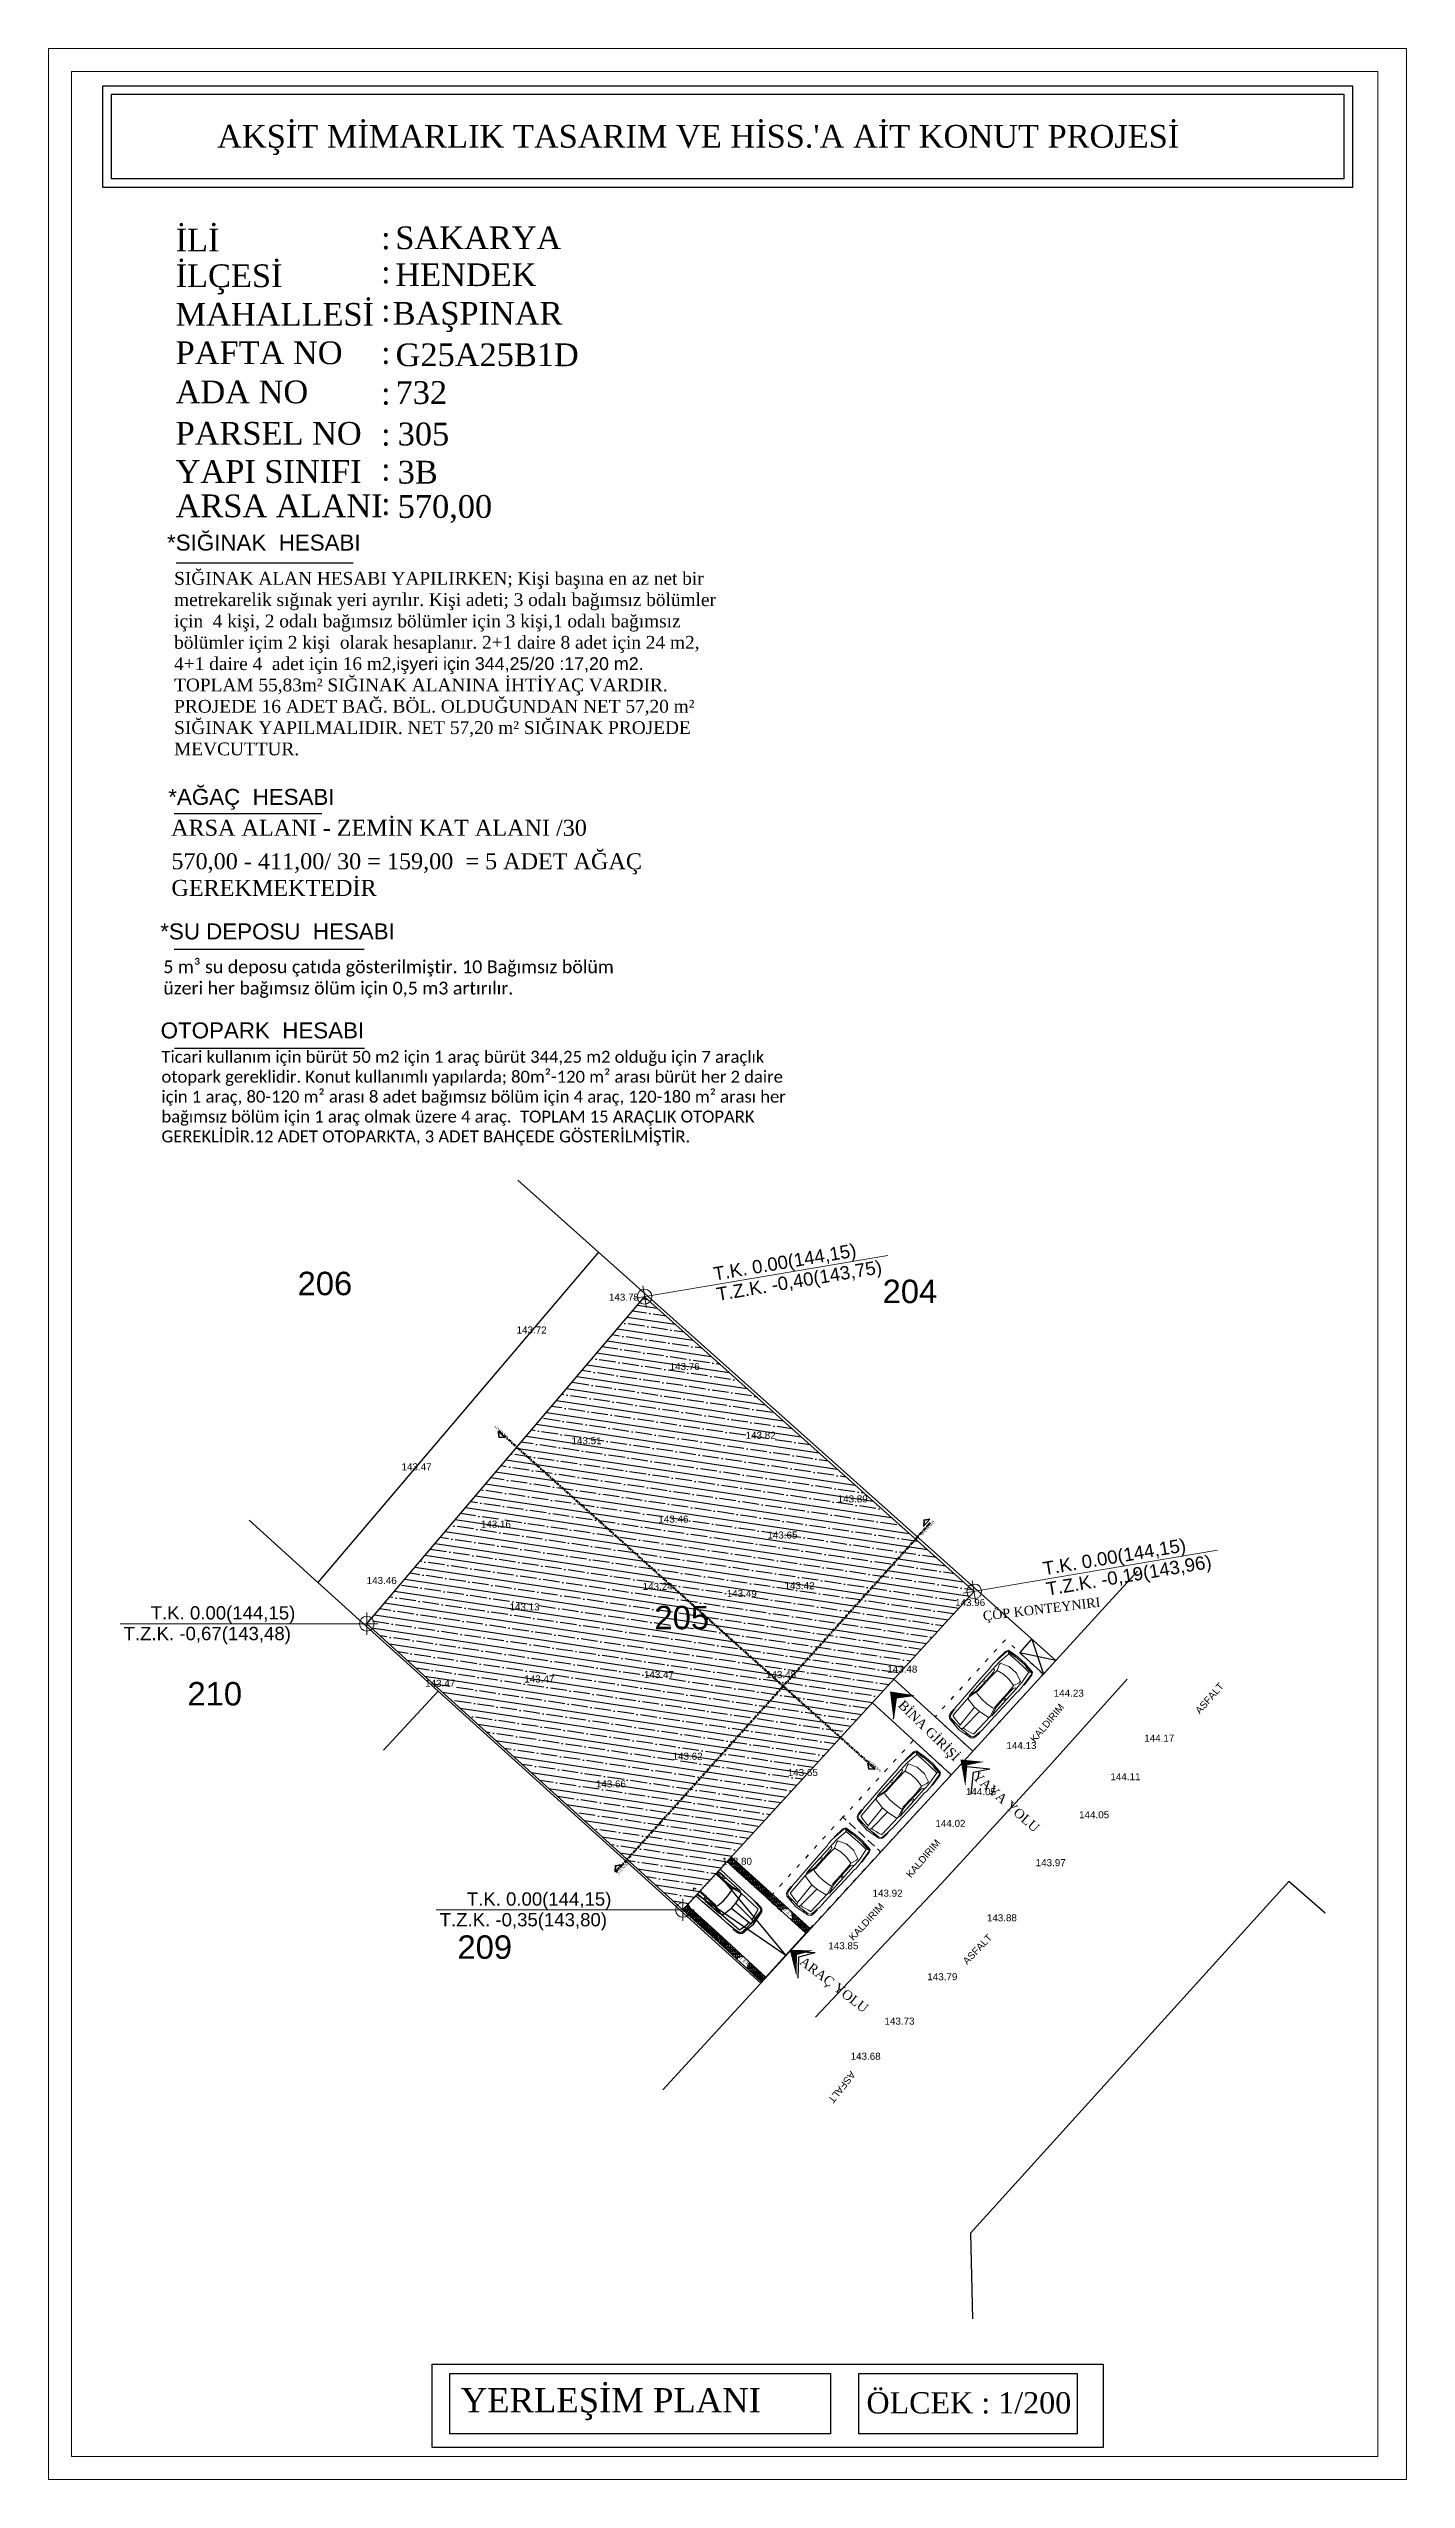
# Model space of a CAD drawing. Extents: x 273215 to 281797, y -454106 to -451256.
# Drawn here: x 274147 to 275739, y -454106 to -451256 of the extents above; entities that cross this region are included whole.
import ezdxf

# ---------------------------------------------------------------- set-up
doc = ezdxf.new("R2010")
doc.units = 0
doc.header["$MEASUREMENT"] = 0
for name, pattern in [('111', [15, 5, -10]), ('DASHDOT2', [0.5, 0.25, -0.125, 0, -0.125]), ('DASHED2', [37.5, 25, -12.5]), ('DOT', [0.28, 0.03, -0.25]), ('DUZ', [500, 500])]:
    doc.linetypes.add(name, pattern=pattern)
doc.layers.get('0').update_dxf_attribs({"linetype": 'CONTINUOUS'})
for name, color, linetype, lineweight in [('COLUMN4', 73, 'CONTINUOUS', 35), ('DIŞ DUVAR', 7, 'CONTINUOUS', 30), ('Kiriş', 1, 'CONTINUOUS', 20), ('MAHALYAZI', 7, 'CONTINUOUS', 20), ('SIVA', 241, 'CONTINUOUS', 20)]:
    doc.layers.add(name, color=color, linetype=linetype, lineweight=lineweight)
for name, color, linetype in [('Kolon', 7, 'CONTINUOUS'), ('MKDU0', 50, 'CONTINUOUS'), ('Standart', 7, 'CONTINUOUS'), ('YAZI1', 240, 'CONTINUOUS'), ('Yazı-Yaşar', 7, 'CONTINUOUS')]:
    doc.layers.add(name, color=color, linetype=linetype)
doc.styles.add('036-ZB-kapak$0$Standard', font='times.ttf')
doc.styles.add('A', font='times.ttf', dxfattribs={"height": 13})
doc.styles.get("Standard").update_dxf_attribs({"font": 'arial.ttf'})
pattern_1 = [(45.30665881446377, (0, -1209.829013989656), (-6.77114358587266, 6.699047659144958), []), (45.30665881446377, (6.735098531665276, -1209.792966010722), (-6.77114358587266, 6.699047659144958), [11.90625, -2.38125, 0, -2.38125])]

msp = doc.modelspace()

# ---------------------------------------------------------------- texts
at = {"layer": 'MKDU0', "color": 8, "ltscale": 0.03, "style": 'A'}
for s, p in [('İLİ', (274295.5930771342, -451493.3670800576)), ('SAKARYA', (274553.2468105422, -451490.7276235673)), (':', (274536.5801438754, -451490.7276235673)), ('İLÇESİ', (274295.5930771342, -451535.2352449121)), (':', (274536.5801438754, -451530.7276235673)), ('HENDEK', (274553.2468105422, -451534.0609569006)), ('MAHALLESİ', (274295.5930771342, -451580.5128224166)), ('BAŞPINAR', (274550.1671439859, -451579.3385344051)), (':', (274536.5801438754, -451575.6889807535)), ('PAFTA NO', (274295.5930771342, -451625.5571344889)), (':', (274536.5801438754, -451625.2167806281)), ('G25A25B1D', (274553.5855194218, -451627.9090670909)), ('ADA NO', (274295.5930771342, -451671.4181758708)), (':', (274536.5801438754, -451673.0220661812)), ('732', (274553.5855194218, -451672.1881320305)), ('PARSEL NO', (274295.5930771342, -451720.0016062579)), ('305', (274556.0675608039, -451720.7715624189)), (':', (274536.5801438754, -451721.050341558)), ('YAPI SINIFI', (274295.5930771342, -451764.7857048037)), (':', (274536.5801438754, -451762.0794831406)), ('3B', (274556.0675608039, -451765.5556609646)), ('ARSA ALANI', (274295.5930771342, -451805.0009772725)), ('570,00', (274556.0675608039, -451805.7709334334)), (':', (274536.5801438754, -451802.2947556094))]:
    msp.add_text(s, height=26.66666666666666, dxfattribs=at).set_placement(p)
at = {"layer": 'MKDU0', "color": 8, "ltscale": 0.03}
for s, height, rotation, p in [('T.K. 0.00(144,15)', 15.6, 9.601012957851506, (274927.6789679453, -452700.0508179049)), ('T.Z.K. -0,40(143,75)', 15.6, 9.601012957851506, (274931.4298702058, -452723.9958532605)), ('T.K. 0.00(144,15)', 15.6, 9.601012957851506, (275314.2702324986, -453045.6258122305)), ('T.Z.K. -0,19(143,96)', 15.6, 9.601012957851506, (275318.0211347591, -453069.5708475861)), ('ASFALT', 8.250000327825546, 48.78056901460445, (275496.800031991, -453208.7700525571)), ('KALDIRIM', 8.250000327825546, 50.3558257882905, (275303.5901596137, -453242.365452558)), ('KALDIRIM', 8.250000327825546, 49.57392280818466, (275157.8917640823, -453400.9806085185)), ('KALDIRIM', 8.250000327825546, 47.3970288200445, (275090.4606214238, -453474.5682138524)), ('ASFALT', 8.250000327825546, 46.33221940526745, (275223.921167831, -453502.5392515159)), ('ASFALT', 8.250000327825546, 231.7400676704231, (275087.2527212902, -453626.1950646567))]:
    msp.add_text(s, height=height, rotation=rotation, dxfattribs=at).set_placement(p)
for s, height, p in [('206', 27.50000059604645, (274438.6443372067, -452717.1864759915)), ('143.75', 8.250000327825546, (274803.7553326032, -452723.5962868708, 3593.704605102539)), ('204', 27.50000059604645, (275124.7772042445, -452726.4618838478)), ('143.72', 8.250000327825546, (274695.479028242, -452762.1078264706, 3593.050003051758)), ('143.76', 8.250000327825546, (274874.9839856327, -452804.9065338487, 3593.930816650391)), ('143.51', 8.250000327825546, (274759.9223153529, -452891.91507311, 3587.82844543457)), ('143.82', 8.250000327825546, (274964.1111207086, -452885.559285599, 3595.61653137207)), ('143.47', 8.250000327825546, (274560.5540282422, -452922.4828264716, 3586.750030517578)), ('143.46', 8.250000327825546, (274861.7610254305, -452983.8182992807, 3586.60888671875)), ('143.89', 8.250000327825546, (275072.0790282423, -452960.082826488, 3597.34992980957)), ('143.16', 8.250000327825546, (274653.5540282415, -452989.7828264667, 3579.024887084961)), ('143.65', 8.250000327825546, (274989.6803807708, -453002.4473316076, 3591.336822509766)), ('143.46', 8.250000327825546, (274519.6443257949, -453055.8505576144, 3586.471176147461)), ('143.24', 8.250000327825546, (274843.3790282412, -453062.7078264758, 3580.899810791016)), ('143.49', 8.250000327825546, (274942.0040282428, -453071.107826479, 3587.149810791016)), ('143.42', 8.250000327825546, (275009.7040282426, -453061.8578264762, 3585.575103759766)), ('T.K. 0.00(144,15)', 15.6, (274266.3919560307, -453097.4056158173)), ('143.13', 8.250000327825546, (274687.1790282408, -453086.7578264831, 3578.150177001953)), ('205', 27.50000059604645, (274857.197050425, -453108.8943762977)), ('143.96', 8.250000327825546, (275209.8040282415, -453081.6328264812, 3599.00016784668)), ('T.Z.K. -0,67(143,48)', 15.6, (274234.593432423, -453121.6408538375)), ('210', 27.50000059604645, (274309.4356999014, -453198.188489889)), ('143.47', 8.250000327825546, (274588.2540282424, -453176.332826474, 3586.849975585938)), ('143.47', 8.250000327825546, (274704.5466035496, -453171.2775030446, 3586.771392822266)), ('143.47', 8.250000327825546, (274844.8122587528, -453166.1636510205, 3586.731719970703)), ('143.48', 8.250000327825546, (274988.0001151069, -453166.1636510205, 3586.945724487305)), ('143.48', 8.250000327825546, (275130.2540282407, -453159.7328264771, 3586.875152587891)), ('144.23', 8.250000327825546, (275325.5143479335, -453187.9340495954, 3605.770111083984)), ('144.17', 8.250000327825546, (275431.6540282402, -453240.6578264704, 3604.1748046875)), ('143.62', 8.250000327825546, (274878.4175719813, -453261.8657386901, 3590.377807617188)), ('144.13', 8.250000327825546, (275269.9925260859, -453249.3002737446, 3603.205490112305)), ('143.66', 8.250000327825546, (274788.4868315952, -453294.3021714494, 3591.459655761719)), ('143.65', 8.250000327825546, (275013.5693751721, -453280.8600461616, 3591.244888305664)), ('144.11', 8.250000327825546, (275391.9944240952, -453285.8277881092, 3602.676773071289)), ('144.05', 8.250000327825546, (275222.5067573956, -453303.3609950023, 3601.333236694336)), ('144.02', 8.250000327825546, (275186.7097933086, -453340.6190596793, 3600.381469726562)), ('144.05', 8.250000327825546, (275355.2540282407, -453330.3828264859, 3601.250076293945)), ('143.80', 8.250000327825546, (274936.2771547554, -453384.9634621332, 3595.022964477539)), ('143.97', 8.250000327825546, (275304.3283895976, -453386.6437277796, 3599.259185791016)), ('T.K. 0.00(144,15)', 15.6, (274637.1024862385, -453432.9347756206)), ('143.92', 8.250000327825546, (275112.9242142728, -453422.4406918783, 3598.031234741211)), ('T.Z.K. -0,35(143,80)', 15.6, (274605.3039626308, -453457.1700136408)), ('143.88', 8.250000327825546, (275247.0540282413, -453451.257826485, 3596.999740600586)), ('209', 27.50000059604645, (274626.136379489, -453495.2504266559)), ('143.85', 8.250000327825546, (275061.1049203792, -453484.0617499819, 3596.309280395508)), ('143.79', 8.250000327825546, (275177.2126395729, -453520.3344303921, 3594.857788085938)), ('143.73', 8.250000327825546, (275126.9639726882, -453572.3903612972, 3593.262481689453)), ('143.68', 8.250000327825546, (275087.2540282414, -453613.6328264878, 3591.999816894531))]:
    msp.add_text(s, height=height, dxfattribs=at).set_placement(p)
at = {"layer": 'MKDU0', "color": 8, "ltscale": 0.03, "attachment_point": 1}
for s, insert, char_height, width, style in [("{\\C7;AKŞİT MİMARLIK TASARIM VE HİSS.'A AİT KONUT PROJESİ}", (274344.3070826, -451345.0927753907), 26.66666666666666, 3972.675419625558, 'A'), ('{\\C7;YERLEŞİM PLANI                                           }', (274629.944880806, -453998.5827516696), 28.44444444444444, 2704.856809004976, '036-ZB-kapak$0$Standard'), ('{\\C7; ÖLCEK : 1/200}', (275096.3988706275, -454003.3612426004), 24.88888888888888, 2704.856809004976, '036-ZB-kapak$0$Standard')]:
    msp.add_mtext(s, dxfattribs=dict(at, insert=insert, char_height=char_height, width=width, style=style))
for s, width, gutter_width, heights, insert, char_height in [('{\\fArial|b0|i0|c162|p34;*}SIĞINAK  HESABI ', 480.6627292576403, 16.66666666666666, [0], (274285.5153228857, -451825.3902652928, -0.2815210458623672), 18.75), ('{\\fTimes New Roman|b0|i0|c162|p18;SIĞINAK ALAN HESABI YAPILIRKEN; Kişi başına en az net bir metrekarelik sığınak yeri ayrılır. Kişi adeti; 3 odalı bağımsız bölümler için  4 kişi, 2 odalı bağımsız bölümler için 3 kişi,1 odalı bağımsız bölümler içim 2 kişi  olarak hesaplanır. 2+1 daire 8 adet için 24 m2, 4+1 daire 4  adet için 16 m2,\\fArial|b0|i0|c162|p34;\\C7;işyeri için 344,25/20 :17,20 m2.\\fTimes New Roman|b0|i0|c162|p18;\\C256; TOPLAM 55,83m² SIĞINAK ALANINA İHTİYAÇ VARDIR. PROJEDE 16 ADET BAĞ. BÖL. OLDUĞUNDAN NET 57,20 m² SIĞINAK YAPILMALIDIR. NET 57,20 m² SIĞINAK PROJEDE MEVCUTTUR. }', 638.6782718932527, 75, [0], (274293.8564512437, -451869.1675395076, -0.2815210458623672), 15), ('{\\fArial|b0|i0|c162|p34;*}AĞAÇ  HESABI ', 384.7731662096533, 16.66666666666666, [0], (274286.952540711, -452123.5634250453, -0.2815210458623672), 18.75), ('{\\fTimes New Roman|b0|i0|c162|p18;ARSA ALANI - ZEMİN KAT ALANI /30}', 525.7307258995339, 100, [0], (274290.2723195925, -452159.7643160798, -0.2815210458623672), 18.75), ('{\\fArial|b0|i0|c162|p34;*}SU DEPOSU  HESABI ', 384.7731662096533, 16.66666666666666, [0], (274277.5689872768, -452281.2493936082, -0.5630420917247344), 18.75), ('{\\fCalibri|b0|i0|c162|p18;5 m³ su deposu çatıda gösterilmiştir. 10 Bağımsız bölüm üzeri her bağımsız ölüm için 0,5 m3 artırılır.}', 555.5735661335941, 0, [139.8342230939955], (274281.1326240683, -452324.6061074156, -0.2815210458623672), 15), ('OTOPARK  HESABI ', 384.7731662096533, 16.66666666666666, [0], (274278.0503291841, -452397.3298701734), 18.75), ('{\\fCalibri|b0|i0|c162|p18;Ticari kullanım için bürüt 50 m2 için 1 araç bürüt 344,25 m2 olduğu için 7 araçlık otopark gereklidir. Konut kullanımlı yapılarda; 80m²-120 m² arası bürüt her 2 daire için 1 araç, 80-120 m² arası 8 adet bağımsız bölüm için 4 araç, 120-180 m² arası her bağımsız bölüm için 1 araç olmak üzere 4 araç.  TOPLAM 15 ARAÇLIK OTOPARK GEREKLİDİR.12 ADET OTOPARKTA, 3 ADET BAHÇEDE GÖSTERİLMİŞTİR.}', 737.1589410962781, 0, [139.8342230939955], (274278.9759026546, -452430.6845462983, 0.2815210458623672), 14)]:
    msp.add_mtext_dynamic_manual_height_columns(s, width=width, gutter_width=gutter_width, heights=heights, dxfattribs=dict(at, insert=insert, char_height=char_height))
at = {"layer": 'MKDU0', "color": 8, "ltscale": 0.03}
note = msp.add_mtext_dynamic_manual_height_columns('{\\fTimes New Roman|b0|i0|c162|p18;570,00 - 411,00/ 30 = 159,00  = 5 ADET AĞAÇ GEREKMEKTEDİR\\P}', width=638.1969875143755, gutter_width=0, heights=[86.71142754145637, 0], dxfattribs=dict(at, insert=(274290.6580906048, -452199.0307388644, -0.2815210458623672), char_height=18.75, attachment_point=1))
for column, words in zip(note.columns.linked_columns, ['{\\fTimes New Roman|b0|i0|c162|p18;     }']):
    column.text = words
at = {"layer": 'MKDU0', "color": 8, "ltscale": 0.03, "extrusion": (7.094118483846e-05, -0.001096471757273827, 0.9999993963583348), "insert": (275379.3486283133, -453071.4346790479, -26611.3413696289), "char_height": 10.97349119999997, "attachment_point": 3, "text_direction": (0.9929704840979925, 0.1183622160537633, 5.933836019886803e-05)}
msp.add_mtext('{\\fTimes New Roman|b0|i0|c162|p18;ÇÖP KONTEYNIRI}', dxfattribs=at)

# ---------------------------------------------------------------- blocks, each defined once
blk = doc.blocks.new('A$C12DB153C')
at = {"color": 30, "lineweight": 13}
blk.add_line((15.34361370632541, 33.3521827509976), (17.3706841696112, 28.37594864978746), dxfattribs=at)
for points in [[(65.48048555688001, 188.8884477920074), (62.48665413068375, 192.5706482489186), (33.62977841301472, 190.7103674620303), (21.79754457387025, 188.1851538073533), (11.67130433677812, 176.0094666538353), (4.620259278453887e-05, 101.0780732833664), (10.11641688967939, 26.52918871428119), (19.9871914832911, 14.14549346923013), (31.76433644231292, 11.37469606782543), (60.57627123148995, 8.91454678462469), (63.64605075347936, 12.53367382023134), (32.65684176408104, 16.5496927240456), (22.87939828794333, 19.29968931525946), (17.3706841696112, 28.37594864978746)], [(13.40534466839745, 63.56399910525943), (13.40534466839745, 63.56399910525943), (9.630074524175143, 101.326381358871), (13.31884172573336, 128.6846253449621)], [(15.33614434220362, 152.3964743125835), (11.86011719840462, 152.4326317980303), (11.73240426770644, 140.1548528409621), (14.29241409420501, 140.1282237284177)], [(14.44256472829147, 141.8931295627553), (11.75077700099791, 141.9211294233683)], [(11.79603667385527, 146.2722022215166), (14.8124481010309, 146.2408256390918)], [(15.18233140424127, 150.5885208979307), (11.8412963381852, 150.6232742015709)], [(13.31884172573336, 128.6846253449621), (16.75544047649601, 169.0792145734595)], [(14.79993029093021, 155.5680248282733), (15.60525361078908, 155.5596478895895)], [(15.85358947061468, 158.4786459385068), (14.83031716578989, 158.489289973164)], [(16.75544047649601, 169.0792145734595), (15.094524079439, 169.0964913546632), (15.08172961117816, 167.8664854945673), (14.9457883646246, 154.7976711856754), (15.53990213095676, 154.7914912396809)], [(16.14570482261479, 161.9122384255315), (15.00580506410915, 161.9240956139693), (15.00580506410915, 161.9240956139693), (15.04203013927327, 165.4066205515119), (16.44175320639624, 165.3920606921456)], [(16.65087805312942, 167.8501632796979), (15.08172961117816, 167.8664854945673)], [(65.48048555688001, 188.8884477920074), (34.41444207687164, 185.5179249657958), (24.5819097206986, 182.9719105030526), (18.88558627385646, 174.0122054892709), (16.75544047649601, 169.0792145734595)], [(65.48048555688001, 188.8884477920074), (82.60393399655004, 191.5203062335786), (100.5622283981356, 190.6757544336142), (145.5026129962062, 191.331580160695), (278.609240359423, 192.8043784545152), (346.385954989586, 192.099367974035), (359.6222371262556, 194.1729133221379), (385.3117265469045, 193.5572328705312), (468.7316111339605, 183.5090846292733), (477.6132299080782, 178.4685738033731), (478.1887619609188, 173.6209165648761), (480.7319465421606, 130.9685736203683), (480.311024118535, 71.33368058693304), (476.582284770353, 19.18101970729185), (475.9063693533244, 14.37824648688547), (466.9218213558488, 9.52357876233873), (399.7963263356651, 3.471390226812218), (383.3109687984979, 1.212877086261869), (357.6142308409326, 1.131713972514262), (342.5474470108165, 4.066890616886667), (276.6472313073173, 4.185157826534123), (143.6000419462507, 8.426476719294442), (99.47828748985194, 8.951882303284947), (80.71104702152661, 9.546188641514163), (63.64605075347936, 12.53367382023134)], [(475.5655499929271, 176.9779578220769), (473.517870077776, 175.4873418407515), (467.8865496177459, 167.4925715874997), (402.3109481545107, 176.1244162059447), (374.4513979196199, 176.8037267268082), (280.3044217208808, 178.1588912717707), (171.6659629113565, 179.6215812224837), (161.33977556639, 175.4446696492232), (151.7922866413719, 169.8045264509565), (141.8130244653439, 117.110060607607), (141.455182840029, 82.70868595753564), (150.3361531731789, 29.81803678229335), (159.7642518702487, 23.98051033323281), (170.0013181459217, 19.58970066525217), (278.8337703169964, 18.88363848418521), (354.3691654723953, 19.20204600700526), (372.8014909058402, 18.18867104848323), (386.5402627179283, 18.24705819709925), (400.6691437355184, 18.28830959054176), (466.2653159060283, 25.55571103986586), (471.8739102531108, 17.44402367377188), (473.8901398032031, 15.91113508034323), (475.9063693533244, 14.37824648688547)], [(151.7922866413719, 169.8045264509565), (161.33977556639, 175.4446696492232), (207.7383673056611, 162.7149757104344), (202.7631491535285, 153.9542498014926), (197.858689362969, 116.2584233257221), (197.5018025989702, 81.94884498683678), (201.6256988334935, 44.60460503754439), (206.4176027848735, 35.74228194290481), (159.7642518702487, 23.98051033323281), (150.3361531731789, 29.81803678229335)], [(207.7383673056611, 162.7149757104344), (217.8291070554696, 159.073692833641), (280.7112500422227, 159.2046897035616), (313.8016859109339, 158.7260385885456), (362.0030870777264, 155.6963395540079)], [(401.0787682775699, 190.6941529195756), (403.7173434472643, 194.3874572187488), (466.8170169419318, 188.7132806158625), (481.2598439537978, 181.1486258272489), (487.7515402421704, 121.6279742842598), (487.2248650077672, 70.99565322937269), (479.4964448113751, 11.62291872884089), (464.8993855059089, 4.360335593519267), (401.6953330805118, -3.506345092318952e-05), (398.4847577075998, 2.484260843484662)], [(403.1962650125788, 167.307084306929), (403.1962650125788, 167.307084306929)], [(467.8865496177459, 167.4925715874997), (468.9831334123737, 121.823202380765), (468.4564581793675, 71.1908814603521), (466.2653159060283, 25.55571103986586)], [(478.1887619609188, 173.6209165648761), (475.0580576068896, 171.737607423187), (477.213042550633, 136.3426005735237), (480.7319465421606, 130.9685736203683)], [(141.8130244653439, 117.110060607607), (25.44817588524893, 112.3995380513516), (15.32474523311248, 109.7106878476188), (10.54004244637326, 100.9684367318987), (15.14819215299212, 92.73762427410111), (25.21349976002239, 89.83877167997707), (141.455182840029, 82.70868595753564)], [(14.27165342666558, 50.06083695436246), (10.79562628286658, 50.0969944398239), (10.92333921359386, 62.37477339684847), (13.48334904009243, 62.34814428431855)], [(14.15548220911296, 51.87159873264318), (10.814447143086, 51.9063520362688)], [(10.85970680741593, 56.25742401630851), (13.87611823459156, 56.2260474338982)], [(13.59675420747953, 60.58049695387308), (10.90496648024418, 60.60849681447144)], [(12.74803321473883, 73.80951844956144), (15.34361370632541, 33.3521827509976)], [(14.66246730345301, 43.969217657228), (13.63919499865733, 43.97986169191427)], [(13.66958187357523, 46.90112683681946), (14.47490519340499, 46.89274989813566)], [(15.34361370632541, 33.3521827509976), (13.68269730926841, 33.36945953221584), (13.69549177752924, 34.59946539232624), (13.83143302405369, 47.66827970123268), (14.42554679041496, 47.66209975532547)], [(15.2646402195096, 34.58314317747136), (13.69549177752924, 34.59946539232624)], [(14.88309501239564, 40.53029163883184), (13.74319525389001, 40.54214882731321), (13.74319525389001, 40.54214882731321), (13.70697017863858, 37.05962388974149), (15.10669324581977, 37.04506403036066)], [(22.44902161092614, 101.149131394428), (22.44902161092614, 101.149131394428)], [(22.44902161092614, 101.149131394428), (22.44902161092614, 101.149131394428)], [(360.7949423713726, 39.55043662080425), (345.8321444470785, 37.73951084550936), (312.5409481480019, 37.52406247676117), (279.447715582588, 37.733851045341), (216.5819038618356, 39.17287275279523), (206.4176027848735, 35.74228194290481)], [(386.5402627179283, 18.24705819709925), (386.5402627179283, 18.24705819709925)], [(401.7376842021768, 27.08531754935393), (401.7376842021768, 27.08531754935393)], [(480.0121587503818, 61.77123115258291), (476.3822274716804, 56.47156607761281), (473.4914337950468, 21.12904520099983), (476.582284770353, 19.18101970729185)]]:
    blk.add_lwpolyline(points, dxfattribs=at)
for points in [[(161.33977556639, 175.4446696492232), (37.2418458640168, 173.2727538871695, 0.3324876638629091), (34.29801422994933, 170.9904912875209), (30.1501314592897, 155.9644958930876), (27.45372087182477, 141.7313628039119), (23.71159036134486, 124.9624673686631), (23.08542986784596, 113.7637661735062), (22.98357933596708, 111.7449248909106)], [(159.7642518701614, 23.98051032508374), (35.73835369225708, 28.73339951458911, -0.3324876638629091), (32.84263389735133, 31.07640487799654), (29.00821433821693, 46.18543183928705), (26.6084600406175, 60.47157501727634), (23.21596016600961, 77.31468457213487), (22.82288677452016, 88.52398779446958), (22.7630535379576, 90.54451090472867)]]:
    blk.add_lwpolyline(points, format="xyb", dxfattribs=at)
for points in [[(171.6659629113565, 179.6215812224837), (210.1661933177966, 166.6399376125337), (218.9808848523826, 164.3658365545562), (277.6600405988574, 163.3366510465421), (269.709653228434, 178.288490427236)], [(280.4895534004027, 178.0635945566173), (284.2853291774227, 163.2677350787271), (344.4976110670541, 163.7272690241807), (356.3433336992748, 168.1182107244822), (358.2510552992753, 173.7732825225685), (353.3719201736094, 176.2997229022294)], [(170.0013181459217, 19.58970066525217), (211.7393514659198, 32.58229161253257), (276.3112146841304, 33.6662540002435), (268.0515244701237, 18.88303113191796)], [(278.8337703169964, 18.88363848418521), (282.9365032627247, 33.59733803215204), (343.1261974678782, 31.88538788963342), (350.7898176524322, 30.58910990532604), (358.9662184558692, 23.9088611950865), (354.3691654723953, 19.20204600700526)]]:
    blk.add_lwpolyline(points, close=True, dxfattribs=at)
blk.add_lwpolyline([(403.1962650125788, 167.307084306929), (391.6889603722375, 166.8032367813721), (362.3524844114145, 155.6927051380335), (369.9089408146392, 117.7881094423938, -0.0518404922517767), (370.108459510695, 115.6532458343863), (369.7319924126496, 79.46129730742541, -0.0539943344779779), (369.4685066538223, 77.24415504859644), (360.7949423713726, 39.55043662080425), (390.2433503562643, 27.82842713300488), (401.7376842021768, 27.08531754935393), (418.8293263127271, 70.10728923571878, 0.0921987301514895), (419.5612984896288, 73.82739749120083), (420.0437096407113, 120.2043574956188, 0.0921987301514895), (419.3892802868504, 123.9388870404218)], format="xyb", close=True, dxfattribs=at)
blk = doc.blocks.new('dtyje')
at = {"color": 4, "linetype": '111', "elevation": -889.3237136107359}
blk.add_lwpolyline([(41129.26220060849, -14643.63313096217), (41069.60433580397, -14650.03150317215), (41082.65735582768, -14771.73672418047), (41142.31522063236, -14765.33835197096)], close=True, dxfattribs=at)
at = {"layer": 'Kolon', "lineweight": 20, "xscale": 0.2250000000000025, "yscale": 0.2250000000000025, "zscale": 0.2250000000000025, "rotation": 277.1823002958641}
blk.add_blockref('A$C12DB153C', (41076.69874317323, -14657.46796418278, -889.3237136107359), dxfattribs=at)
blk = doc.blocks.new('SDJFT')
at = {"layer": 'Kolon', "extrusion": (5.75404282188732e-05, 0.001097256608695447, 0.9999993963583348)}
h = blk.add_hatch(color=256, dxfattribs=at)
h.dxf.hatch_style = 1
h.paths.add_polyline_path([(46226.48913389511, -33817.42981971271), (46244.74084547388, -33838.39716215136), (46227.89541487704, -33827.86549284818), (46208.89910992116, -33844.59228566392)])
h = blk.add_hatch(color=256, dxfattribs=at)
h.dxf.hatch_style = 1
h.paths.add_polyline_path([(46226.48913389386, -33817.42981971176), (46244.74084547254, -33838.39716215033), (46227.89541487576, -33827.86549284719), (46208.89910992116, -33844.59228566392)])
at = {"layer": 'Kolon', "extrusion": (5.754042821887364e-05, 0.001097256608695445, 0.9999993963583348)}
for p, q in [((46226.33620795899, -33820.36491100791, -2659.041159329793), (46244.58792083267, -33841.33224082558, -2659.019202986702)), ((46208.74618573046, -33847.52736060881, -2659.010342996447), (46227.74248959856, -33830.80057785999, -2659.029789636555)), ((46227.74248960118, -33830.80057786204, -2659.029789636555), (46244.587920834, -33841.3322408266, -2659.019202986702)), ((46227.74248959988, -33830.80057786102, -2659.029789636555), (46244.58792083267, -33841.33224082558, -2659.019202986702))]:
    blk.add_line(p, q, dxfattribs=at)
at = {"layer": 'MAHALYAZI', "color": 252, "ltscale": 5, "true_color": 0x939598, "extrusion": (-0.001097918636465259, -4.310027735069987e-05, 0.9999993963583348), "insert": (46241.88200391264, -33930.71879769825, -2659.020865713998), "char_height": 10.97349119999997, "attachment_point": 3, "text_direction": (0.09313192695057304, -0.995653775497001, 5.933836019886802e-05)}
blk.add_mtext('{\\fTimes New Roman|b0|i0|c162|p18;ARAÇ YOLU}', dxfattribs=at)
blk = doc.blocks.new('QERYQE')
at = {"layer": 'Kolon', "extrusion": (5.75404282188732e-05, 0.001097256608695448, 0.9999993963583348)}
h = blk.add_hatch(color=256, dxfattribs=at)
h.dxf.hatch_style = 1
h.paths.add_polyline_path([(45927.56768502668, -33874.6994366487), (45945.81939660544, -33895.66677908734), (45928.97396600861, -33885.13510978417), (45909.97766105273, -33901.8619025999)])
h = blk.add_hatch(color=256, dxfattribs=at)
h.dxf.hatch_style = 1
h.paths.add_polyline_path([(45927.56768502542, -33874.69943664775), (45945.8193966041, -33895.66677908632), (45928.97396600732, -33885.13510978317), (45909.97766105273, -33901.8619025999)])
at = {"layer": 'Kolon', "extrusion": (5.754042821887364e-05, 0.001097256608695445, 0.9999993963583348)}
for p, q in [((45909.97773901685, -33901.87937501689, 0.03412478708742128), (45928.97404288496, -33885.15259226808, 0.01467814697934955)), ((45927.56776124539, -33874.716925416, 0.003308453740828554), (45945.81947411905, -33895.68425523367, 0.02526479683183425)), ((45928.97404288757, -33885.15259227013, 0.01467814697934955), (45945.81947412041, -33895.68425523469, 0.02526479683183425)), ((45928.97404288629, -33885.15259226911, 0.01467814697934955), (45945.81947411905, -33895.68425523367, 0.02526479683183425))]:
    blk.add_line(p, q, dxfattribs=at)
at = {"layer": 'MAHALYAZI', "color": 252, "ltscale": 5, "true_color": 0x939598, "extrusion": (-0.001097918636465259, -4.310027735069987e-05, 0.9999993963583348), "insert": (45943.11355719905, -33985.07081210634, 0.02360206953562738), "char_height": 10.97349119999997, "attachment_point": 3, "text_direction": (0.09313192695057304, -0.995653775497001, 5.933836019886802e-05)}
blk.add_mtext('{\\fTimes New Roman|b0|i0|c162|p18;BİNA GİRİŞİ}', dxfattribs=at)
blk = doc.blocks.new('SDTHAR')
at = {"layer": 'Kolon', "extrusion": (5.75404282188732e-05, 0.001097256608695447, 0.9999993963583348)}
h = blk.add_hatch(color=256, dxfattribs=at)
h.dxf.hatch_style = 1
h.paths.add_polyline_path([(45703.16655541304, -33953.25978004637), (45721.4182669918, -33974.22712248501), (45704.57283639497, -33963.69545318184), (45685.57653143909, -33980.42224599757)])
h = blk.add_hatch(color=256, dxfattribs=at)
h.dxf.hatch_style = 1
h.paths.add_polyline_path([(45703.16655541179, -33953.25978004542), (45721.41826699046, -33974.22712248399), (45704.57283639369, -33963.69545318084), (45685.57653143909, -33980.42224599757)])
at = {"layer": 'Kolon', "extrusion": (5.754042821887364e-05, 0.001097256608695445, 0.9999993963583348)}
for p, q in [((45702.60476739538, -33963.99168986438, -9764.670732172854), (45720.85648026905, -33984.95901968205, -9764.648775829763)), ((45685.01474516684, -33991.15413946527, -9764.639915839507), (45704.01104903495, -33974.42735671646, -9764.659362479615)), ((45704.01104903756, -33974.4273567185, -9764.659362479615), (45720.8564802704, -33984.95901968306, -9764.648775829763)), ((45704.01104903628, -33974.42735671749, -9764.659362479615), (45720.85648026905, -33984.95901968205, -9764.648775829763))]:
    blk.add_line(p, q, dxfattribs=at)
at = {"layer": 'MAHALYAZI', "color": 252, "ltscale": 5, "true_color": 0x939598, "extrusion": (-0.001097918636465259, -4.310027735069987e-05, 0.9999993963583348), "insert": (45718.15056334904, -34074.34557655472, -9764.650438557059), "char_height": 10.97349119999997, "attachment_point": 3, "text_direction": (0.09313192695057304, -0.995653775497001, 5.933836019886802e-05)}
blk.add_mtext('{\\fTimes New Roman|b0|i0|c162|p18;YAYA YOLU}', dxfattribs=at)
blk = doc.blocks.new('DY')
at = {"layer": 'SIVA', "elevation": -3548.350143432617}
for points in [[(46373.88091697903, -33036.1086773787), (46672.05325191895, -32985.67117951275)], [(46388.86704745138, -33046.75836720924), (46384.53060680849, -33021.12254690642)], [(46388.86704745138, -33046.75836720924), (46384.53060680849, -33021.12254690642)]]:
    blk.add_lwpolyline(points, dxfattribs=at)
at = {"layer": 'SIVA'}
blk.add_circle((46386.69882712987, -33033.94045705735, -3548.350143432617), 8.66666666666667, dxfattribs=at)
blk = doc.blocks.new('XFG')
at = {"layer": 'Yazı-Yaşar', "color": 1, "linetype": 'DASHDOT2', "lineweight": 50, "ltscale": 60}
for p, q in [((53428.08296131797, -35942.34322191992), (53428.08296131797, -38314.52328444381)), ((52253.82232322582, -37732.98826999553), (54469.88789681052, -37737.18134332132))]:
    blk.add_line(p, q, dxfattribs=at)
at = {"layer": 'Yazı-Yaşar', "color": 1, "linetype": 'DUZ', "lineweight": 35, "ltscale": 60}
for points in [[(53423.86421131797, -35942.74594480854), (53423.86421131797, -35984.93344480854), (53406.81081576809, -35963.83969480854)], [(52296.37937096417, -37728.6475473946), (52254.19187096417, -37728.6475473946), (52275.28562096417, -37711.59415184483)], [(54469.74890517162, -37724.45447406881), (54427.56140517162, -37724.45447406881), (54448.65515517162, -37707.40107851904)], [(53423.86421131797, -38272.33578444381), (53423.86421131797, -38314.52328444381), (53406.81081576809, -38293.42953444381)]]:
    blk.add_lwpolyline(points, close=True, dxfattribs=at)
at = {"color": 4, "lineweight": 20, "ltscale": 0.5, "char_height": 10.125, "width": 2567.500799172692, "attachment_point": 1, "rotation": 90, "style": '036-ZB-kapak$0$Standard'}
for insert in [(53428.34816706132, -35994.09529411317), (53430.80850093955, -38343.07169032313)]:
    blk.add_mtext('{\\C7;B-B KESİTİ}', dxfattribs=dict(at, insert=insert))
at = {"color": 4, "lineweight": 20, "ltscale": 0.5, "char_height": 10.96875, "width": 2567.500799172692, "attachment_point": 7, "style": '036-ZB-kapak$0$Standard'}
for insert in [(52253.45653143459, -37750.5319434112), (54388.95293676563, -37751.0094760159)]:
    blk.add_mtext('{\\C7;A-A KESİTİ}', dxfattribs=dict(at, insert=insert))
blk = doc.blocks.new('DYJT4')
at = {"layer": 'COLUMN4', "lineweight": 13}
h = blk.add_hatch(dxfattribs=at)
h.set_pattern_fill('ANSI35', color=256, scale=1.5, angle=0.306658814463769)
h.set_pattern_definition([(45.30665881446377, (2.462032221716072, -1669.829013362665), (-6.77114358587266, 6.699047659144958), []), (45.30665881446377, (9.197130753381348, -1669.792965383731), (-6.77114358587266, 6.699047659144958), [11.90625, -2.38125, 0, -2.38125])])
h.paths.add_polyline_path([(50310.18525120494, -35869.44788962618), (50340.18482151644, -35869.4478896941), (50340.18482196925, -35669.4478896941), (50310.18522627803, -35669.44788962618)])
h = blk.add_hatch(dxfattribs=at)
h.set_pattern_fill('ANSI35', color=256, scale=1.5, angle=0.306658814463769)
h.set_pattern_definition([(45.30665881446377, (309.720359168954, -1669.829013362665), (-6.77114358587266, 6.699047659144958), []), (45.30665881446377, (316.4554577006193, -1669.792965383731), (-6.77114358587266, 6.699047659144958), [11.90625, -2.38125, 0, -2.38125])])
h.paths.add_polyline_path([(50617.44314891657, -35869.4478896941), (50647.44314891657, -35869.4478896941), (50646.87403148541, -35669.00578258115), (50616.87446117603, -35669.16634799432)])
h = blk.add_hatch(dxfattribs=at)
h.set_pattern_fill('ANSI35', color=256, scale=1.5, angle=0.306658814463769)
h.set_pattern_definition(pattern_1)
h.paths.add_polyline_path([(50340.18482151644, -35869.4478896941), (50311.25561862028, -35869.4478896286), (50312.0230286388, -36012.83643759196, -0.3157062179328072), (50340.18482114853, -36031.94860465697)])
h.paths.add_polyline_path([(50340.18482110088, -36052.99227484319, -0.3328599942195616), (50310.1852507463, -36072.01912238912), (50310.18525052572, -36169.44788962618), (50340.18482083722, -36169.4478896941)])
h = blk.add_hatch(dxfattribs=at)
h.set_pattern_fill('ANSI35', color=256, scale=1.5, angle=0.306658814463769)
h.set_pattern_definition(pattern_1)
h.paths.add_polyline_path([(50647.44314891657, -35869.4478896941), (50617.44339123899, -35869.4478896941), (50617.44339123899, -36012.91831150121, -0.4142111676173548), (50647.08064227262, -36042.55580485635)])
h = blk.add_hatch(dxfattribs=at)
h.set_pattern_fill('ANSI35', color=256, scale=1.5, angle=0.306658814463769)
h.set_pattern_definition(pattern_1)
h.paths.add_polyline_path([(50647.08064227262, -36042.55580485635, -0.4142111676173547), (50617.44339123899, -36072.1932982115), (50617.44339123899, -36169.00721559994), (50647.44314891657, -36169.00721559994)])
at = {"layer": 'COLUMN4', "linetype": 'Continuous'}
for p, q in [((50310.18525165811, -35669.4478896941), (50310.18525120494, -35869.44788962618)), ((50340.18482196925, -35669.4478896941), (50340.18482151644, -35869.4478896941)), ((50617.44314891657, -35869.4478896941), (50616.87393469667, -35669.16778074469)), ((50647.44314891657, -35869.4478896941), (50646.87393469667, -35669.16778074469))]:
    blk.add_line(p, q, dxfattribs=at)
for points in [[(50340.18482196925, -35669.4478896941), (50310.18525165775, -35669.44788962618)], [(50647.44314891657, -35669.4478896941), (50617.44314891657, -35669.4478896941)], [(50340.18482151644, -35869.4478896941), (50310.18525120494, -35869.44788962618)], [(50647.44314891657, -35869.4478896941), (50617.44314891657, -35869.4478896941)]]:
    blk.add_lwpolyline(points, dxfattribs=at)
at = {"layer": 'DIŞ DUVAR'}
for p, q in [((50310.18525120494, -35869.44788962618), (50310.18525052572, -36169.44788962618)), ((50340.18482083722, -36169.4478896941), (50340.18482151644, -35869.4478896941)), ((50617.44339123899, -35869.53315172413), (50617.44339123899, -36169.09247762997)), ((50647.44314891657, -35869.4478896941), (50647.44314891657, -36169.00721559994)), ((50340.18482083722, -36169.4478896941), (50616.87393469667, -36169.00721559994)), ((50616.87393469667, -36169.00721559994), (50646.87393469667, -36169.00721559994))]:
    blk.add_line(p, q, dxfattribs=at)
blk.add_lwpolyline([(50340.18482083722, -36169.4478896941), (50310.18525052572, -36169.44788962618)], dxfattribs=at)
at = {"layer": 'Kiriş', "color": 1, "linetype": 'DOT', "lineweight": 25, "ltscale": 50}
for points in [[(50310.99053820436, -35819.91830959287), (50310.18522627839, -35669.4478896941)], [(50340.18522627839, -35669.60845478125), (50617.44314891649, -35669.4478896941)], [(50617.44314891649, -35789.4478896941), (50617.44314891649, -35669.4478896941)], [(50642.44314891649, -35759.4478896941), (50642.44314891649, -35669.4478896941)], [(50616.87393469667, -35789.16778068709), (50631.87393469657, -35789.16778068709)], [(50617.44314891649, -35789.4478896941), (50632.44314891639, -35789.4478896941)], [(50631.87393469657, -35819.13510443149), (50631.87393469657, -35789.16778068709)], [(50632.44314891639, -35819.41521343851), (50632.44314891639, -35789.4478896941)]]:
    blk.add_lwpolyline(points, dxfattribs=at)
at = {"layer": 'Standart', "color": 1, "linetype": 'DASHED2', "lineweight": 25}
for points in [[(50616.87393469667, -36015.57257085064), (50616.87393469667, -35669.16778074469)], [(50617.44314891649, -36015.85267985766), (50617.44314891649, -35819.84217349846)]]:
    blk.add_lwpolyline(points, dxfattribs=at)
at = {"color": 4, "lineweight": 20, "ltscale": 0.5, "char_height": 14.22222222222222, "width": 1352.428404502488, "attachment_point": 1, "rotation": 90, "style": '036-ZB-kapak$0$Standard'}
for insert in [(50320.55573428178, -36108.33336032), (50627.81406236113, -36108.33336032)]:
    blk.add_mtext('{\\C7;BAHÇE DUVARI                                         }', dxfattribs=dict(at, insert=insert))

# ---------------------------------------------------------------- hatches: boundary and pattern name
at = {"layer": 'MKDU0', "ltscale": 0.03}
h = msp.add_hatch(dxfattribs=at)
h.set_pattern_fill('ANSI35', color=8, scale=2.4513, angle=126.5307922220651)
h.set_pattern_definition([(171.5307922220651, (258576.508472076, -441290.0323273435), (-2.292491199429534, -15.39601288712643), []), (171.5307922220651, (258569.9567084023, -441281.18807148), (-2.292491199429534, -15.39601288712643), [19.45719375, -3.891438749999999, 0, -3.891438749999999])])
h.paths.add_polyline_path([(274845.5619669755, -452718.9840586075), (274519.856385375, -453102.3563579344), (274890.566977012, -453437.8855733373), (275232.1328662243, -453064.5408733403)])

# ---------------------------------------------------------------- linework, layer by layer
at = {"layer": 'MKDU0', "color": 8, "ltscale": 0.03}
for p, q in [((274296.4111149291, -451858.6060945305), (274503.9734800817, -451858.6060945305)), ((274293.8304597801, -452152.5869538523), (274467.2710800325, -452152.5869538523)), ((274293.9562924576, -452311.5336364147), (274516.6942964688, -452311.5336364147)), ((274294.4376343649, -452427.6141129798, 0.5630420917247344), (274517.1756383762, -452427.6141129798, 0.5630420917247344)), ((274791.5811667343, -452666.685468754), (274697.118724735, -452582.3612402466)), ((274791.5811667343, -452666.685468754), (274462.5811667336, -453053.9354687596)), ((275327.8960572011, -453145.4401887062), (274791.5811667343, -452666.685468754)), ((274462.5811667336, -453053.9354687596), (274381.9058143572, -452980.9127497992)), ((274462.5811667336, -453053.9354687596), (274603.5811667338, -453181.4354687503)), ((275327.8960572011, -453145.4401887062), (275423.6398044923, -453040.8199994864)), ((275232.1328662265, -453064.5408733439), (275227.7371886313, -453069.3455186111)), ((274519.8563853331, -453102.3563578966), (274524.7101875277, -453096.6431820295)), ((275299.9208428173, -453120.4674559726), (275327.8960572011, -453145.4401887062)), ((275299.9208428173, -453120.4674559726), (275313.6269745881, -453161.4248279373)), ((274981.8179993986, -453523.6032830358), (275327.8960572011, -453145.4401887062)), ((275313.6269745881, -453161.4248279373), (275285.6517761856, -453136.4520733022)), ((275327.8960572011, -453145.4401887062), (275285.6517761856, -453136.4520733022)), ((275138.0772982327, -453167.3472393269), (275230.4815107679, -453251.886077087)), ((274603.5811667338, -453181.4354687503), (274539.4458676901, -453250.8020991965)), ((274603.5811667338, -453181.4354687503), (274981.8179993986, -453523.6032830358)), ((275112.7644867921, -453195.0151192055), (275205.1645613011, -453279.5501711649)), ((275011.2699361257, -453491.111554663), (274930.7201741706, -453393.9965790889)), ((274890.5668596266, -453437.8855788896), (274895.6273131588, -453432.3500743916)), ((274907.0997301947, -453419.81463601), (275011.2699361257, -453491.111554663)), ((274981.200475253, -453440.4277899391), (274981.5982441427, -453439.2861153421)), ((275034.6541507913, -453465.5321427307), (275039.7146043236, -453459.9966382326)), ((274982.8252679277, -453522.2264710935), (275034.6541507913, -453465.5321427307)), ((274981.8179993986, -453523.6032830358), (274867.1959813575, -453648.9765815476))]:
    msp.add_line(p, q, dxfattribs=at)
for points in [[(274210.2113195017, -451299.0899507061), (275675.7908277956, -451299.0899507061), (275675.7908277956, -451418.289950706), (274210.2113195017, -451418.289950706)], [(274220.2113195017, -451309.0899507061), (275665.7908277956, -451309.0899507061), (275665.7908277956, -451408.289950706), (274220.2113195017, -451408.289950706)], [(274890.566977012, -453437.8855733373), (274519.856385375, -453102.3563579344), (274845.5619669755, -452718.9840586075), (275232.1328662243, -453064.5408733403)], [(274957.1336677578, -453415.1043401952), (274948.1541554958, -453411.0910876411), (274937.0901961657, -453401.6713999369), (274940.6832849599, -453400.4036263735)], [(274933.0536875939, -453441.8776731181), (274928.4835891289, -453433.9602565643), (274927.3334453762, -453432.265417509), (274917.5787052187, -453423.3652568001), (274916.697562337, -453427.072159022)], [(274596.5860549086, -453970.6625545339), (275383.3711209602, -453970.6625545339), (275383.3711209602, -454068.2625545344), (274596.5860549086, -454068.2625545344)], [(274617.2527215753, -453981.3292212008), (275063.5893408252, -453981.3292212008), (275063.5893408252, -454052.2625545344), (274617.2527215753, -454052.2625545344)], [(275096.7976387626, -453981.3292212008), (275352.8177777316, -453981.3292212008), (275352.8177777316, -454052.2625545344), (275096.7976387626, -454052.2625545344)]]:
    msp.add_lwpolyline(points, close=True, dxfattribs=at)
for points in [[(275285.6517764216, -453136.4520770368), (275299.9208590345, -453120.4674378056)], [(275313.6269745881, -453161.4248279373), (275327.8960572011, -453145.4401887062)], [(274907.818532006, -453419.0289578874), (274914.9279415906, -453425.4746909071), (274933.0536875939, -453441.8776731181), (274935.4183957689, -453442.708058556), (274937.869225502, -453443.1755788475), (274947.3905744625, -453435.7623328022), (274952.5669456724, -453430.0069829725), (274958.9329778161, -453419.7558397333), (274958.2091918226, -453417.3681053596), (274957.1336677578, -453415.1043401952), (274938.862645769, -453398.8002628007), (274931.893497615, -453392.7140912786)], [(274929.0806412523, -453395.7886518482), (274930.3992092863, -453396.9349264696), (274935.9557008667, -453401.8917609175), (274946.3563967404, -453411.4837336994), (274948.582782905, -453412.4160584077)], [(274931.893497615, -453392.7140912786), (274938.862645769, -453398.8002628007), (274935.9817854152, -453400.6744934642), (274929.8458047811, -453394.9522985788)], [(274934.1643165692, -453390.2319985171), (274941.4176994468, -453396.6436377854), (274963.2515643337, -453417.1456920205), (274970.6232512032, -453423.7959081341), (274973.7036603134, -453426.6871979893), (274976.1407526185, -453429.7294219029)], [(274906.2352979385, -453413.4915586541), (274903.5821917477, -453412.4713360452), (274902.4190930179, -453413.142473368), (274902.867203963, -453414.2946485486)], [(274949.6046684067, -453459.2335748232), (274946.3220340605, -453457.1314670728), (274943.4154278847, -453454.3182252916), (274935.7298527384, -453447.7457150327), (274913.0361852421, -453428.1996325781), (274905.5710825928, -453421.4855068386)], [(274907.8958263248, -453418.9444722137), (274914.9108545924, -453425.431068761), (274916.4702944682, -453422.3683503275), (274909.9427914965, -453416.7070602763)], [(274929.4772150854, -453433.658589524), (274928.3149330076, -453431.5431403787), (274917.6779966044, -453422.2138316979), (274912.1619607429, -453417.2120165473), (274910.761072026, -453415.8126480752)], [(274937.869225502, -453443.1755788475), (274935.4183957689, -453442.708058556), (274929.4772150854, -453433.658589524), (274931.6201039893, -453432.9192504288), (274938.0540872632, -453427.2837863512), (274943.2166458919, -453421.543794044), (274948.0739334867, -453414.6250553342), (274948.582782905, -453412.4160584077), (274958.2091918226, -453417.3681053596), (274958.9329778161, -453419.7558397333)], [(274947.3905744625, -453435.7623328022), (274967.7389378705, -453452.2720060692), (274969.8481163071, -453453.323493399), (274971.9560898283, -453452.5589414979), (274972.4020513901, -453450.4838999368), (274971.1336540034, -453448.4975899532), (274952.5669456724, -453430.0069829725)], [(274949.6046684067, -453459.2335748232), (274949.562574461, -453460.3005263016), (274954.7116176629, -453464.2778322484), (274957.0849872603, -453465.611071302), (274960.6054613452, -453465.0611533723), (274973.7194311598, -453454.1448936131), (274983.0977429778, -453440.0531035216), (274983.2727165683, -453436.4942368825), (274981.6962371951, -453434.2749752022), (274977.1972886494, -453429.5748613234), (274976.1407526185, -453429.7294219029), (274980.775948276, -453435.0160297448), (274982.0178775999, -453436.934396554), (274981.5982441427, -453439.2861153421)], [(274949.6046684067, -453459.2335748232), (274955.351316218, -453463.2844142657), (274957.3901357658, -453464.3167584486), (274959.6843719591, -453463.6510604795), (274960.7776431111, -453463.1349217741)], [(274967.3651251934, -453456.825489116), (274960.7776431111, -453463.1349217741)], [(274960.7776431111, -453463.1349217741), (274961.0555144171, -453463.3848396889), (274961.2405932689, -453463.1790597138), (274963.2070563775, -453460.9926471367), (274963.107661147, -453460.903250901)], [(274960.9780747414, -453462.9429501135), (274961.2405932689, -453463.1790597138)], [(274961.9464215999, -453462.0154759713), (274962.1371268246, -453462.1869965675), (274962.1371268246, -453462.1869965675), (274961.6131116651, -453462.7696229745), (274961.378938002, -453462.5590067924)], [(274962.5063661227, -453461.4791660103), (274962.6775595749, -453461.6331376859)], [(274963.1171220327, -453461.1444100399), (274962.9823914447, -453461.023233125)], [(274963.4982365037, -453460.5291612443), (274964.0797758298, -453461.0521986815), (274965.9272119326, -453458.9981263152), (274965.4989222997, -453458.612921907)], [(274963.7930745241, -453460.2467679699), (274964.3520296762, -453460.7494931634)], [(274965.0067350174, -453460.0215588401), (274964.5020893988, -453459.5676797312)], [(274965.2111044067, -453458.8885913648), (274965.6614404818, -453459.2936243798)], [(274977.034839341, -453445.8172085878), (274977.034839341, -453445.8172085878), (274972.0565038797, -453452.7547039069), (274967.3651251934, -453456.825489116)], [(274975.6221767318, -453447.6448839706), (274981.200475253, -453440.4277899391)], [(274978.8966690477, -453443.4084095583), (274979.4782083738, -453443.9314469955), (274977.630772271, -453445.9855193617), (274977.2024826381, -453445.6003149535)], [(274977.4462076466, -453445.2849882821), (274977.8965437217, -453445.6900212971)], [(274978.551249186, -453444.9620868369), (274978.0466035674, -453444.508207728)], [(274978.6469993753, -453443.73142732), (274979.2059545273, -453444.2341525135)], [(274981.200475253, -453440.4277899391), (274981.4783465591, -453440.6777078539), (274981.2932677072, -453440.8834878289), (274979.3268045986, -453443.0699004061), (274979.227409368, -453442.9805041705)], [(274979.4682186954, -453442.9644384774), (274979.3334881074, -453442.8432615625)], [(274979.736587701, -453442.3217391557), (274979.9077811532, -453442.4757108313)], [(274980.2107503118, -453441.7082768005), (274980.4014555365, -453441.8797973968), (274980.4014555365, -453441.8797973968), (274980.9254706961, -453441.2971709899), (274980.691297033, -453441.0865548078)], [(274981.0307491797, -453440.6473782287), (274981.2932677072, -453440.8834878289)]]:
    msp.add_lwpolyline(points, dxfattribs=at)
for points in [[(274958.2091918238, -453417.3681053582), (274978.4437621529, -453436.6149483637, -0.3324876638629091), (274978.5842588263, -453437.4411903622), (274976.9847715835, -453440.5625330111), (274975.2654195213, -453443.3315801049), (274973.3334339173, -453446.6799977897), (274971.7328278006, -453448.6311093181), (274971.4424512808, -453448.9811664106)], [(274935.4183957689, -453442.708058556), (274956.6949407676, -453460.7963817231, 0.3324876638629091), (274957.5314010229, -453460.8488164115), (274960.4663274109, -453458.928569951), (274963.0382678362, -453456.9263422491), (274966.1638770727, -453454.6514716448), (274967.9350010139, -453452.8537241314), (274968.2524272276, -453452.5279955785)]]:
    msp.add_lwpolyline(points, format="xyb", dxfattribs=at)
for points in [[(275411.731166734, -453167.5354687537, 3606.224822998047), (275315.7061667336, -453274.1854687494, 3602.024841308594), (275193.0061667322, -453407.6854687689, 3598.625183105469), (275046.08903915, -453563.5402388445, 3595.019149780273)], [(275644.0085216289, -453441.9123957672, 0), (275601.0535450485, -453404.5424974563, 0), (275227.7591396394, -453816.9511498923, 0), (275230.0175962251, -453917.471202397, 0)]]:
    msp.add_polyline3d(points, dxfattribs=at)
at = {"layer": 'YAZI1', "color": 2, "linetype": 'Continuous', "lineweight": 15}
for points in [[(274146.6212094501, -451255.5958878674), (275739.0904773988, -451255.5958878674), (275739.0904773988, -454105.5958878674), (274146.6212094501, -454105.5958878674)], [(274173.2878761167, -451282.2625545344), (275705.7571440655, -451282.2625545344), (275705.7571440655, -454078.9292212005), (274173.2878761167, -454078.9292212005)]]:
    msp.add_lwpolyline(points, close=True, dxfattribs=at)

# ---------------------------------------------------------------- block references
at = {"layer": 'MKDU0', "color": 8, "ltscale": 0.03, "xscale": 0.25, "yscale": 0.25, "zscale": 0.25}
for name, p, rotation in [('XFG', (259066.971641221, -456820.3144028569), 48.11158513778643), ('DYJT4', (259825.1755687256, -456716.4163545802), 47.61354711250407)]:
    msp.add_blockref(name, p, dxfattribs=dict(at, rotation=rotation))
at = {"layer": 'MKDU0', "color": 8, "ltscale": 0.03}
for p in [(228458.8427745387, -419685.0254219552, 3548.350143432617), (228845.434039092, -420030.6004162808, 3548.350143432617)]:
    msp.add_blockref('DY', p, dxfattribs=at)
at = {"layer": 'MKDU0', "color": 8, "ltscale": 0.03, "xscale": -1, "rotation": 9.601012958803299}
for p in [(314747.2161367243, -412794.4591461664, 3548.350143432617), (315117.9266669321, -413129.9883059696, 3548.350143432617)]:
    msp.add_blockref('DY', p, dxfattribs=at)
at = {"layer": 'MKDU0', "color": 8, "ltscale": 0.03}
for name, p, rotation in [('dtyje', (291411.7484706618, -493742.655678516, 889.3237136107359), 131.4150001363222), ('QERYQE', (218183.1357435817, -456856.2217615455), 40.10257874263271), ('dtyje', (291303.7887837658, -493860.6243515892, 889.3237136107359), 131.4150001363222), ('SDTHAR', (218664.9698247947, -459862.9589595376, 9764.670732172854), 43.26712064730773), ('dtyje', (291220.9815642181, -493950.7662396622, 889.3237136107359), 131.4150001363222), ('SDJFT', (218767.7972297212, -464285.8427435685, 2659.029789636555), 47.05778206798342)]:
    msp.add_blockref(name, p, dxfattribs=dict(at, rotation=rotation))

msp.set_redraw_order([(e.dxf.handle, doc.entitydb.next_handle()) for e in msp.query("TEXT MTEXT ATTDEF DIMENSION ARC_DIMENSION")])  # texts and dimensions are drawn at this point

doc.saveas('drawing.dxf')
